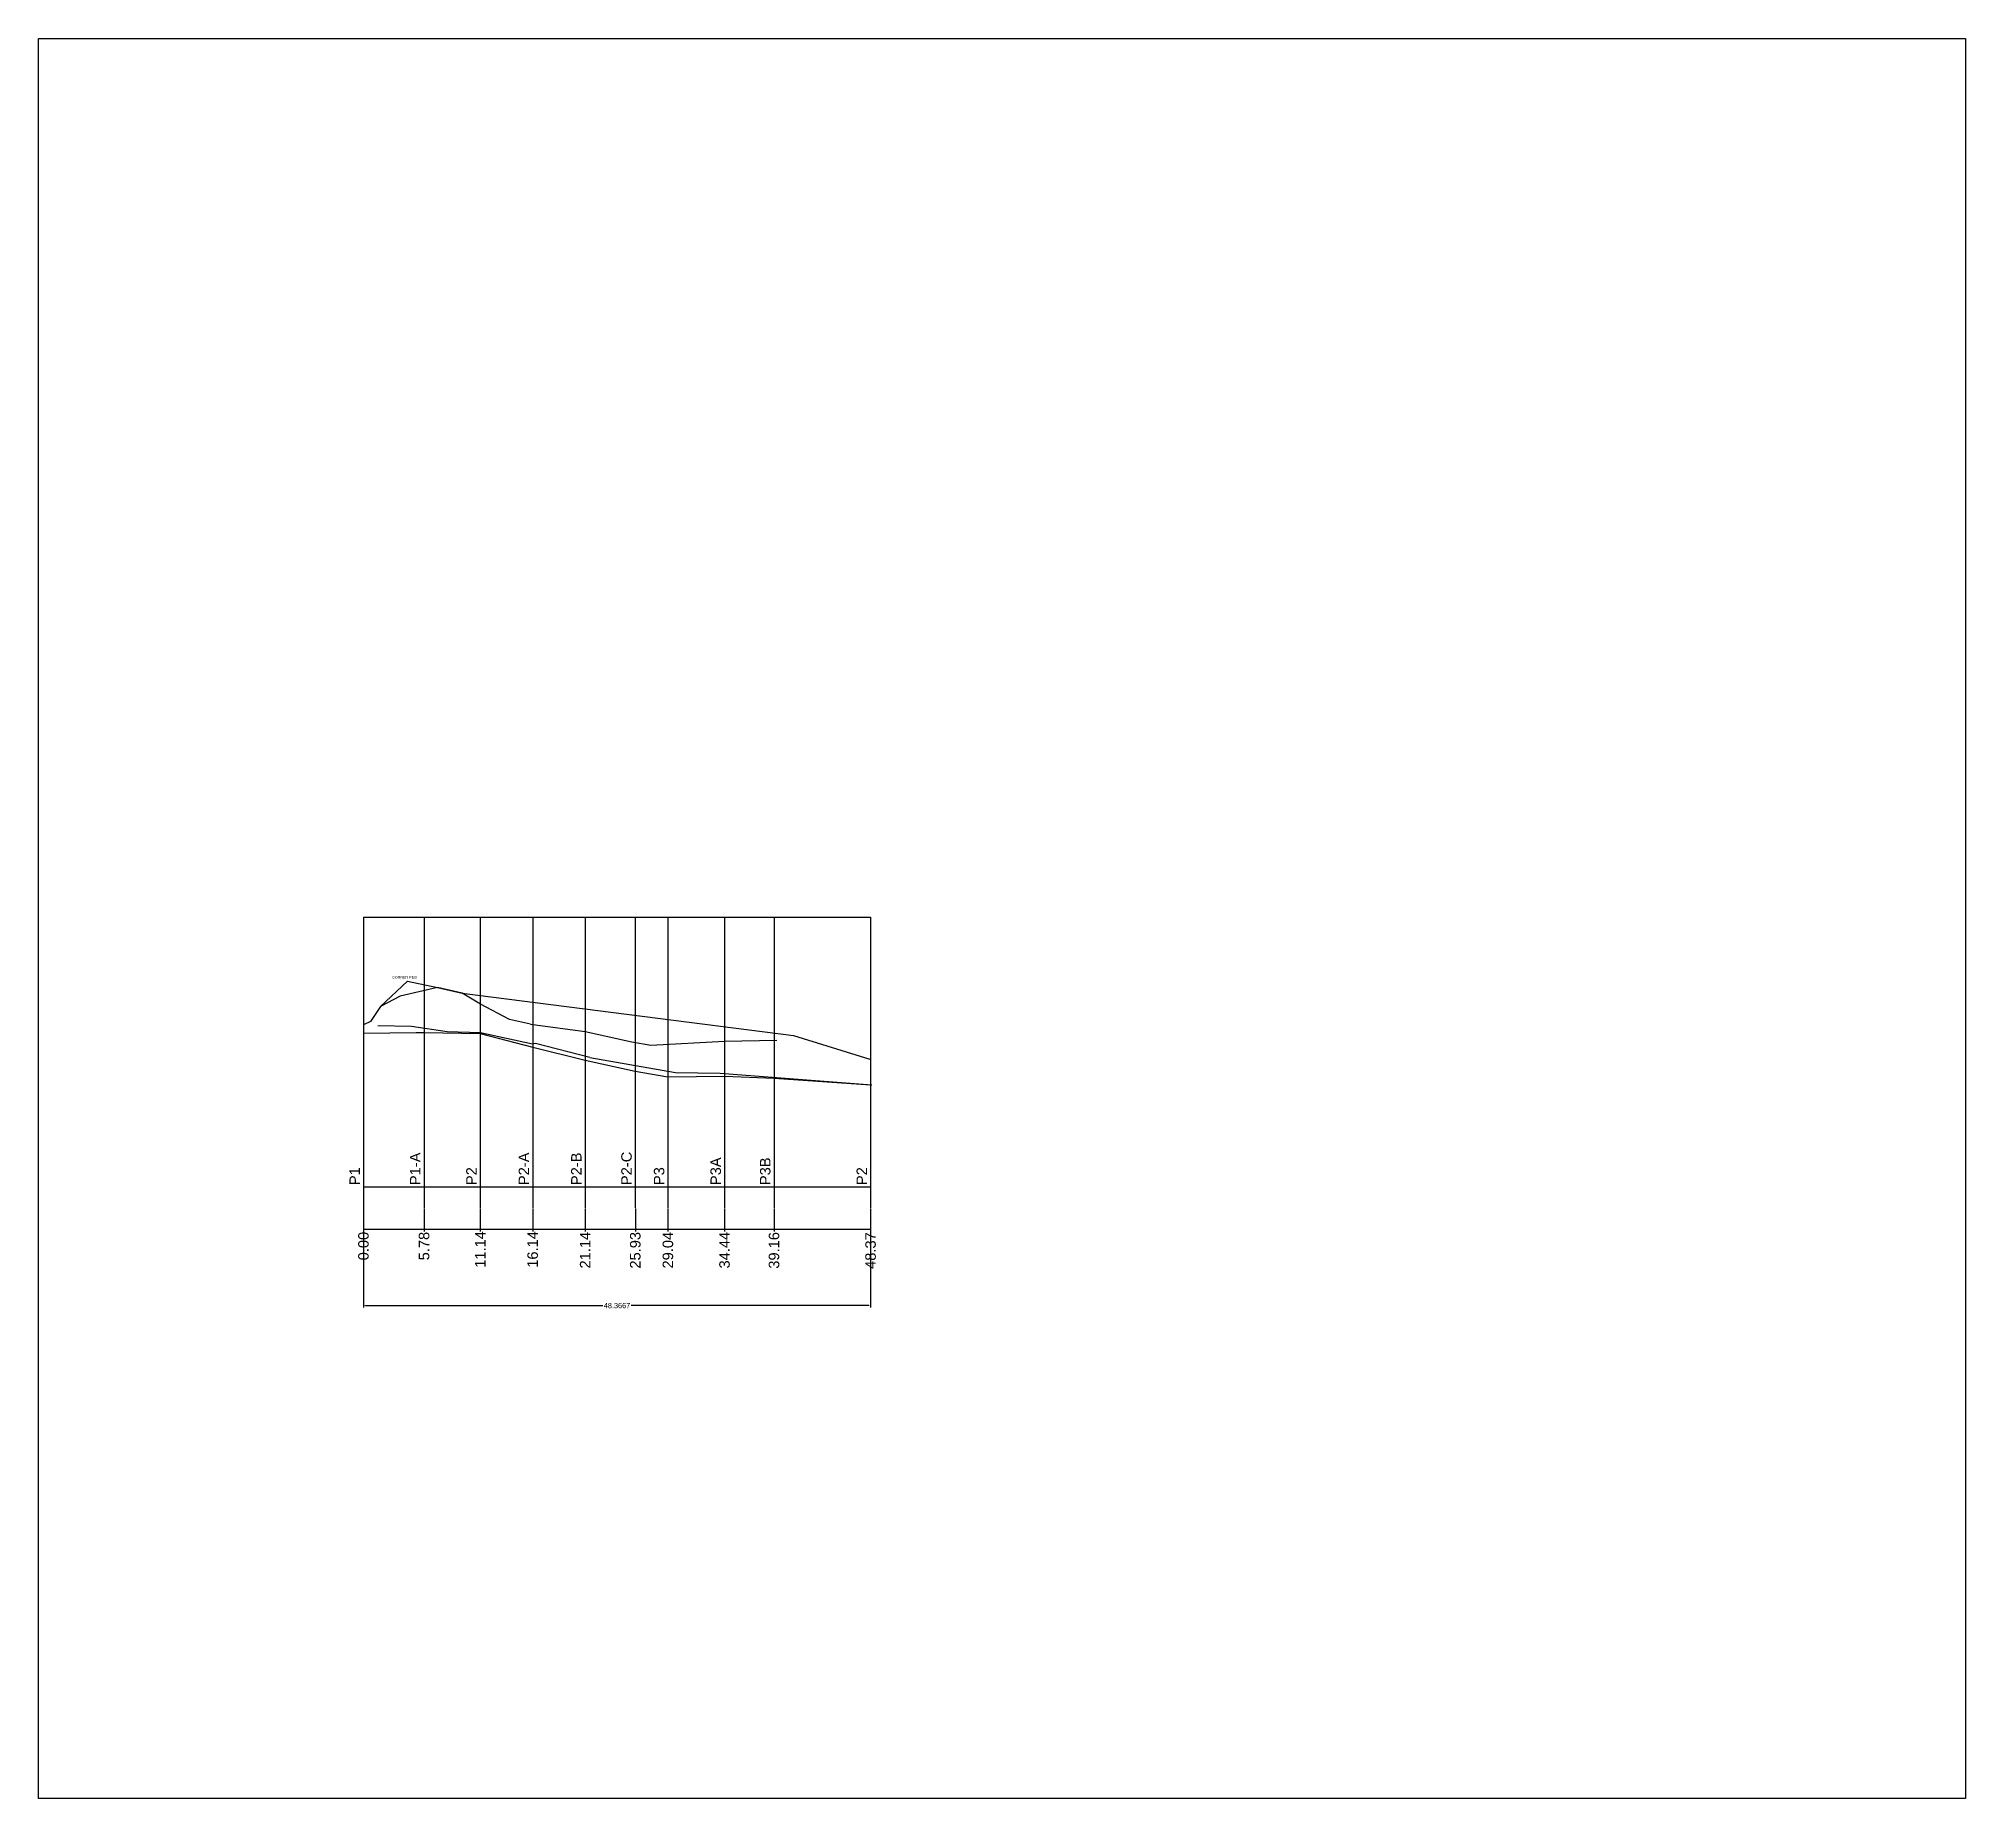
# Model space of a CAD drawing. Extents: x -47 to 153, y 0 to 169.
# Drawn here: x -31 to 152.8, y 0 to 168.8 of the extents above; entities that cross this region are included whole.
import ezdxf

# ---------------------------------------------------------------- set-up
doc = ezdxf.new("R2010")
doc.units = 0
doc.header["$MEASUREMENT"] = 0
doc.header["$PDMODE"] = 35
doc.header["$PDSIZE"] = 0.2
doc.layers.get('0').update_dxf_attribs({"linetype": 'CONTINUOUS'})
doc.layers.get('Defpoints').update_dxf_attribs({"linetype": 'CONTINUOUS'})
doc.styles.add('MtXpl_arial_ttf_shx', font='arial.ttf.shx')
doc.styles.get("Standard").update_dxf_attribs({"font": 'arial.ttf'})
doc.dimstyles.get("Standard").update_dxf_attribs({"dimtxt": 0.18, "dimasz": 0.18, "dimexe": 0.18, "dimexo": 0.0625, "dimgap": 0.09, "dimtad": 0, "dimtih": 1, "dimtoh": 1, "dimdec": 4, "dimzin": 0, "dimdsep": 46, "dimtxsty": 'Standard', "dimcen": 0.09, "dimadec": 0, "dimazin": 0, "dimtfac": 1, "dimtdec": 4, "dimtofl": 0, "dimtmove": 0, "dimatfit": 3, "dimfxl": 1, "dimtolj": 1, "dimtzin": 0, "dimarcsym": 0})

msp = doc.modelspace()

# ---------------------------------------------------------------- texts
at = {"linetype": 'Continuous', "style": 'MtXpl_arial_ttf_shx'}
msp.add_text('CORNER PEG', height=0.25, dxfattribs=at).set_placement((2.74137, 79.17045))
at = {"color": 6, "linetype": 'Continuous', "style": 'MtXpl_arial_ttf_shx'}
for s, p in [('P1-A', (5.43631, 59.46883)), ('P2-A', (15.80188, 59.46883)), ('P2-B', (20.80373, 59.46883)), ('P2-C', (25.58622, 59.46883)), ('P1', (-0.33978, 59.46883)), ('P2', (10.79734, 59.46883)), ('P3', (28.69628, 59.46883)), ('P3A', (34.09629, 59.46883)), ('P3B', (38.81889, 59.46883)), ('P2', (48.02689, 59.46883))]:
    msp.add_text(s, height=1, rotation=90, dxfattribs=at).set_placement(p)

# ---------------------------------------------------------------- blocks, each defined once
blk = doc.blocks.new('*D92')
at = {"color": 0, "lineweight": -2, "ltscale": 1000, "transparency": 16777216}
blk.add_line((0, 59.41), (0, 55.05), dxfattribs=at)
at = {"layer": 'Defpoints', "color": 0, "ltscale": 1000, "transparency": 16777216}
for p in [(0, 59.47), (0, 55.05), (0, 0)]:
    blk.add_point(p, dxfattribs=at)
at = {"color": 0, "ltscale": 1000, "transparency": 16777216, "insert": (0, 53.65), "char_height": 1, "attachment_point": 5, "rotation": 90}
blk.add_mtext('\\A1;0.00', dxfattribs=at)
blk = doc.blocks.new('*D93')
at = {"color": 0, "lineweight": -2, "ltscale": 1000, "transparency": 16777216}
blk.add_line((5.78, 57.23), (5.78, 55.05), dxfattribs=at)
at = {"layer": 'Defpoints', "color": 0, "ltscale": 1000, "transparency": 16777216}
for p in [(5.78, 57.29), (5.78, 55.05), (0, 0)]:
    blk.add_point(p, dxfattribs=at)
at = {"color": 0, "ltscale": 1000, "transparency": 16777216, "insert": (5.78, 53.65), "char_height": 1, "attachment_point": 5, "rotation": 90}
blk.add_mtext('\\A1;5.78', dxfattribs=at)
blk = doc.blocks.new('*D94')
at = {"color": 0, "lineweight": -2, "ltscale": 1000, "transparency": 16777216}
blk.add_line((11.14, 57.23), (11.14, 55.05), dxfattribs=at)
at = {"layer": 'Defpoints', "color": 0, "ltscale": 1000, "transparency": 16777216}
for p in [(11.14, 57.29), (11.14, 55.05), (0, 0)]:
    blk.add_point(p, dxfattribs=at)
at = {"color": 0, "ltscale": 1000, "transparency": 16777216, "insert": (11.14, 53.33), "char_height": 1, "attachment_point": 5, "rotation": 90}
blk.add_mtext('\\A1;11.14', dxfattribs=at)
blk = doc.blocks.new('*D95')
at = {"color": 0, "lineweight": -2, "ltscale": 1000, "transparency": 16777216}
blk.add_line((16.14, 57.23), (16.14, 55.05), dxfattribs=at)
at = {"layer": 'Defpoints', "color": 0, "ltscale": 1000, "transparency": 16777216}
for p in [(16.14, 57.29), (16.14, 55.05), (0, 0)]:
    blk.add_point(p, dxfattribs=at)
at = {"color": 0, "ltscale": 1000, "transparency": 16777216, "insert": (16.14, 53.33), "char_height": 1, "attachment_point": 5, "rotation": 90}
blk.add_mtext('\\A1;16.14', dxfattribs=at)
blk = doc.blocks.new('*D96')
at = {"color": 0, "lineweight": -2, "ltscale": 1000, "transparency": 16777216}
blk.add_line((21.14, 57.23), (21.14, 55.05), dxfattribs=at)
at = {"layer": 'Defpoints', "color": 0, "ltscale": 1000, "transparency": 16777216}
for p in [(21.14, 57.29), (21.14, 55.05), (0, 0)]:
    blk.add_point(p, dxfattribs=at)
at = {"color": 0, "ltscale": 1000, "transparency": 16777216, "insert": (21.14, 53.26), "char_height": 1, "attachment_point": 5, "rotation": 90}
blk.add_mtext('\\A1;21.14', dxfattribs=at)
blk = doc.blocks.new('*D97')
at = {"color": 0, "lineweight": -2, "ltscale": 1000, "transparency": 16777216}
blk.add_line((25.93, 57.23), (25.93, 55.05), dxfattribs=at)
at = {"layer": 'Defpoints', "color": 0, "ltscale": 1000, "transparency": 16777216}
for p in [(25.93, 57.29), (25.93, 55.05), (0, 0)]:
    blk.add_point(p, dxfattribs=at)
at = {"color": 0, "ltscale": 1000, "transparency": 16777216, "insert": (25.93, 53.25), "char_height": 1, "attachment_point": 5, "rotation": 90}
blk.add_mtext('\\A1;25.93', dxfattribs=at)
blk = doc.blocks.new('*D98')
at = {"color": 0, "lineweight": -2, "ltscale": 1000, "transparency": 16777216}
blk.add_line((29.04, 57.23), (29.04, 55.05), dxfattribs=at)
at = {"layer": 'Defpoints', "color": 0, "ltscale": 1000, "transparency": 16777216}
for p in [(29.04, 57.29), (29.04, 55.05), (0, 0)]:
    blk.add_point(p, dxfattribs=at)
at = {"color": 0, "ltscale": 1000, "transparency": 16777216, "insert": (29.04, 53.26), "char_height": 1, "attachment_point": 5, "rotation": 90}
blk.add_mtext('\\A1;29.04', dxfattribs=at)
blk = doc.blocks.new('*D99')
at = {"color": 0, "lineweight": -2, "ltscale": 1000, "transparency": 16777216}
blk.add_line((34.44, 57.23), (34.44, 55.05), dxfattribs=at)
at = {"layer": 'Defpoints', "color": 0, "ltscale": 1000, "transparency": 16777216}
for p in [(34.44, 57.29), (34.44, 55.05), (0, 0)]:
    blk.add_point(p, dxfattribs=at)
at = {"color": 0, "ltscale": 1000, "transparency": 16777216, "insert": (34.44, 53.26), "char_height": 1, "attachment_point": 5, "rotation": 90}
blk.add_mtext('\\A1;34.44', dxfattribs=at)
blk = doc.blocks.new('*D100')
at = {"color": 0, "lineweight": -2, "ltscale": 1000, "transparency": 16777216}
blk.add_line((39.16, 57.23), (39.16, 55.05), dxfattribs=at)
at = {"layer": 'Defpoints', "color": 0, "ltscale": 1000, "transparency": 16777216}
for p in [(39.16, 57.29), (39.16, 55.05), (0, 0)]:
    blk.add_point(p, dxfattribs=at)
at = {"color": 0, "ltscale": 1000, "transparency": 16777216, "insert": (39.16, 53.24), "char_height": 1, "attachment_point": 5, "rotation": 90}
blk.add_mtext('\\A1;39.16', dxfattribs=at)
blk = doc.blocks.new('*D101')
at = {"color": 0, "lineweight": -2, "ltscale": 1000, "transparency": 16777216}
blk.add_line((48.37, 57.23), (48.37, 55.05), dxfattribs=at)
at = {"layer": 'Defpoints', "color": 0, "ltscale": 1000, "transparency": 16777216}
for p in [(48.37, 57.29), (48.37, 55.05), (0, 0)]:
    blk.add_point(p, dxfattribs=at)
at = {"color": 0, "ltscale": 1000, "transparency": 16777216, "insert": (48.37, 53.22), "char_height": 1, "attachment_point": 5, "rotation": 90}
blk.add_mtext('\\A1;48.37', dxfattribs=at)
blk = doc.blocks.new('*D106')
at = {"color": 0, "lineweight": -2, "ltscale": 1000, "transparency": 16777216}
for p, q in [((0, 55.19), (0, 47.79)), ((48.37, 55.19), (48.37, 47.79)), ((0.18, 47.97), (22.83, 47.97)), ((48.19, 47.97), (25.53, 47.97))]:
    blk.add_line(p, q, dxfattribs=at)
at = {"color": 0, "ltscale": 1000, "transparency": 16777216}
for points in [[(0.18, 48), (0.18, 47.94), (0, 47.97)], [(48.19, 48), (48.19, 47.94), (48.37, 47.97)]]:
    blk.add_solid(points, dxfattribs=at)
at = {"layer": 'Defpoints', "color": 0, "ltscale": 1000, "transparency": 16777216}
for p in [(0, 55.25), (48.37, 55.25), (48.37, 47.97)]:
    blk.add_point(p, dxfattribs=at)
at = {"color": 0, "ltscale": 1000, "transparency": 16777216, "insert": (24.18, 47.97), "char_height": 0.5, "attachment_point": 5}
blk.add_mtext('\\A1;48.3667', dxfattribs=at)

# ---------------------------------------------------------------- dimensions: what is measured, and where the dimension line sits
at = {"ltscale": 1000}
for feature_location, offset, picture, middle in [((0, 59.4688312456), (0, -4.4164327441), '*D92', (0, 53.6458909981)), ((5.77609, 57.29171), (0, -2.23931), '*D93', (5.77609, 53.64555)), ((11.13711, 57.29171), (0, -2.23931), '*D94', (11.13711, 53.32734)), ((16.14166, 57.29171), (0, -2.23931), '*D95', (16.14166, 53.32734)), ((21.14459, 57.29171), (0, -2.23931), '*D96', (21.14459, 53.26492)), ((25.926, 57.29171), (0, -2.23931), '*D97', (25.926, 53.25469)), ((29.03606, 57.29171), (0, -2.23931), '*D98', (29.03606, 53.26492)), ((34.43607, 57.29171), (0, -2.23931), '*D99', (34.43607, 53.26219)), ((39.15866, 57.29171), (0, -2.23931), '*D100', (39.15866, 53.24446)), ((48.36667, 57.29171), (0, -2.23931), '*D101', (48.36667, 53.21888))]:
    dim = msp.add_ordinate_dim(feature_location=feature_location, offset=offset, dtype=1, origin=(0, 0), dimstyle='Standard', override={"dimtxt": 1, "dimdec": 2}, dxfattribs=at)
    dim.commit()
    dim.dimension.update_dxf_attribs({"geometry": picture, "text_midpoint": middle})
dim = msp.add_linear_dim(base=(48.36667, 47.97169), p1=(0, 55.2518), p2=(48.36667, 55.2518), dimstyle='Standard', override={"dimtxt": 0.5}, dxfattribs=at)
dim.commit()
dim.dimension.update_dxf_attribs({"geometry": '*D106', "text_midpoint": (24.18333, 47.97169)})

# ---------------------------------------------------------------- linework, layer by layer
at = {"color": 3, "linetype": 'Continuous'}
for p, q in [((0, 85.01314), (0, 57.29171)), ((5.77609, 85.01314), (5.77609, 57.29171)), ((11.13711, 85.01314), (11.13711, 57.29171)), ((16.14166, 85.01314), (16.14166, 57.29171)), ((21.13082, 85.01314), (21.14459, 57.29171)), ((25.926, 85.01314), (25.926, 57.29171)), ((29.03606, 85.01314), (29.03606, 57.29171)), ((34.43607, 85.01314), (34.43607, 57.29171)), ((39.15866, 85.01314), (39.15866, 57.29171)), ((48.36667, 85.01314), (48.36667, 57.29171))]:
    msp.add_line(p, q, dxfattribs=at)
at = {"linetype": 'Continuous'}
for p, q in [((0, 85.01314), (48.36667, 85.01314)), ((0, 59.30558), (48.36667, 59.30558)), ((0, 55.2518), (48.36667, 55.2518))]:
    msp.add_line(p, q, dxfattribs=at)
for p, q in [((4.20866, 78.91), (1.62, 76.51)), ((41.02, 73.74), (48.28943, 71.49054))]:
    msp.add_line(p, q)
at = {"color": 2}
for p, q in [((9.419, 77.77), (7.0612, 78.31)), ((11.157, 76.74), (9.419, 77.77)), ((13.922, 75.27), (11.157, 76.74)), ((15.9367, 74.81), (13.922, 75.27))]:
    msp.add_line(p, q, dxfattribs=at)
at = {"ltscale": 1000}
msp.add_lwpolyline([(-30.99318, 168.84573), (152.79622, 168.84573), (152.79622, 0.95712), (-30.99318, 0.95712)], close=True, dxfattribs=at)
at = {"color": 2}
msp.add_lwpolyline([(7.0612, 78.31), (3.489, 77.48), (1.62, 76.51), (0.67, 75.06), (0, 74.747)], dxfattribs=at)
msp.add_lwpolyline([(4.20866, 78.91), (7.0612, 78.31), (9.419, 77.77), (41.02, 73.74)])
at = {"color": 6}
msp.add_lwpolyline([(0, 73.97), (5.02513, 74.02), (5.77609, 74.04), (11.13711, 73.93), (16.14166, 72.63), (21.13082, 71.37), (25.926, 70.33), (29.03606, 69.81), (34.43607, 69.87), (39.15866, 69.68), (48.36667, 69.04)], dxfattribs=at)
at = {"color": 1}
for points in [[(1.38082, 74.69673), (4.58, 74.62), (7.997, 74.13)], [(7.997, 74.13), (11.15687, 74.04), (16.10555, 72.94)], [(21.5804, 71.65), (16.39858, 72.97), (16.10602, 72.93592)], [(21.5804, 71.65), (29.7595, 70.22), (34.01403, 70.15155), (48.47569, 69.02)]]:
    msp.add_lwpolyline(points, dxfattribs=at)
at = {"color": 40, "true_color": 0xf8d731}
msp.add_lwpolyline([(15.9367, 74.81), (21.13082, 74.12), (25.58081, 73.15), (27.40545, 72.81), (34.436, 73.19), (39.43849, 73.29)], dxfattribs=at)

msp.set_redraw_order([(e.dxf.handle, doc.entitydb.next_handle()) for e in msp.query("TEXT MTEXT ATTDEF DIMENSION ARC_DIMENSION")])  # texts and dimensions are drawn at this point

doc.saveas('drawing.dxf')
